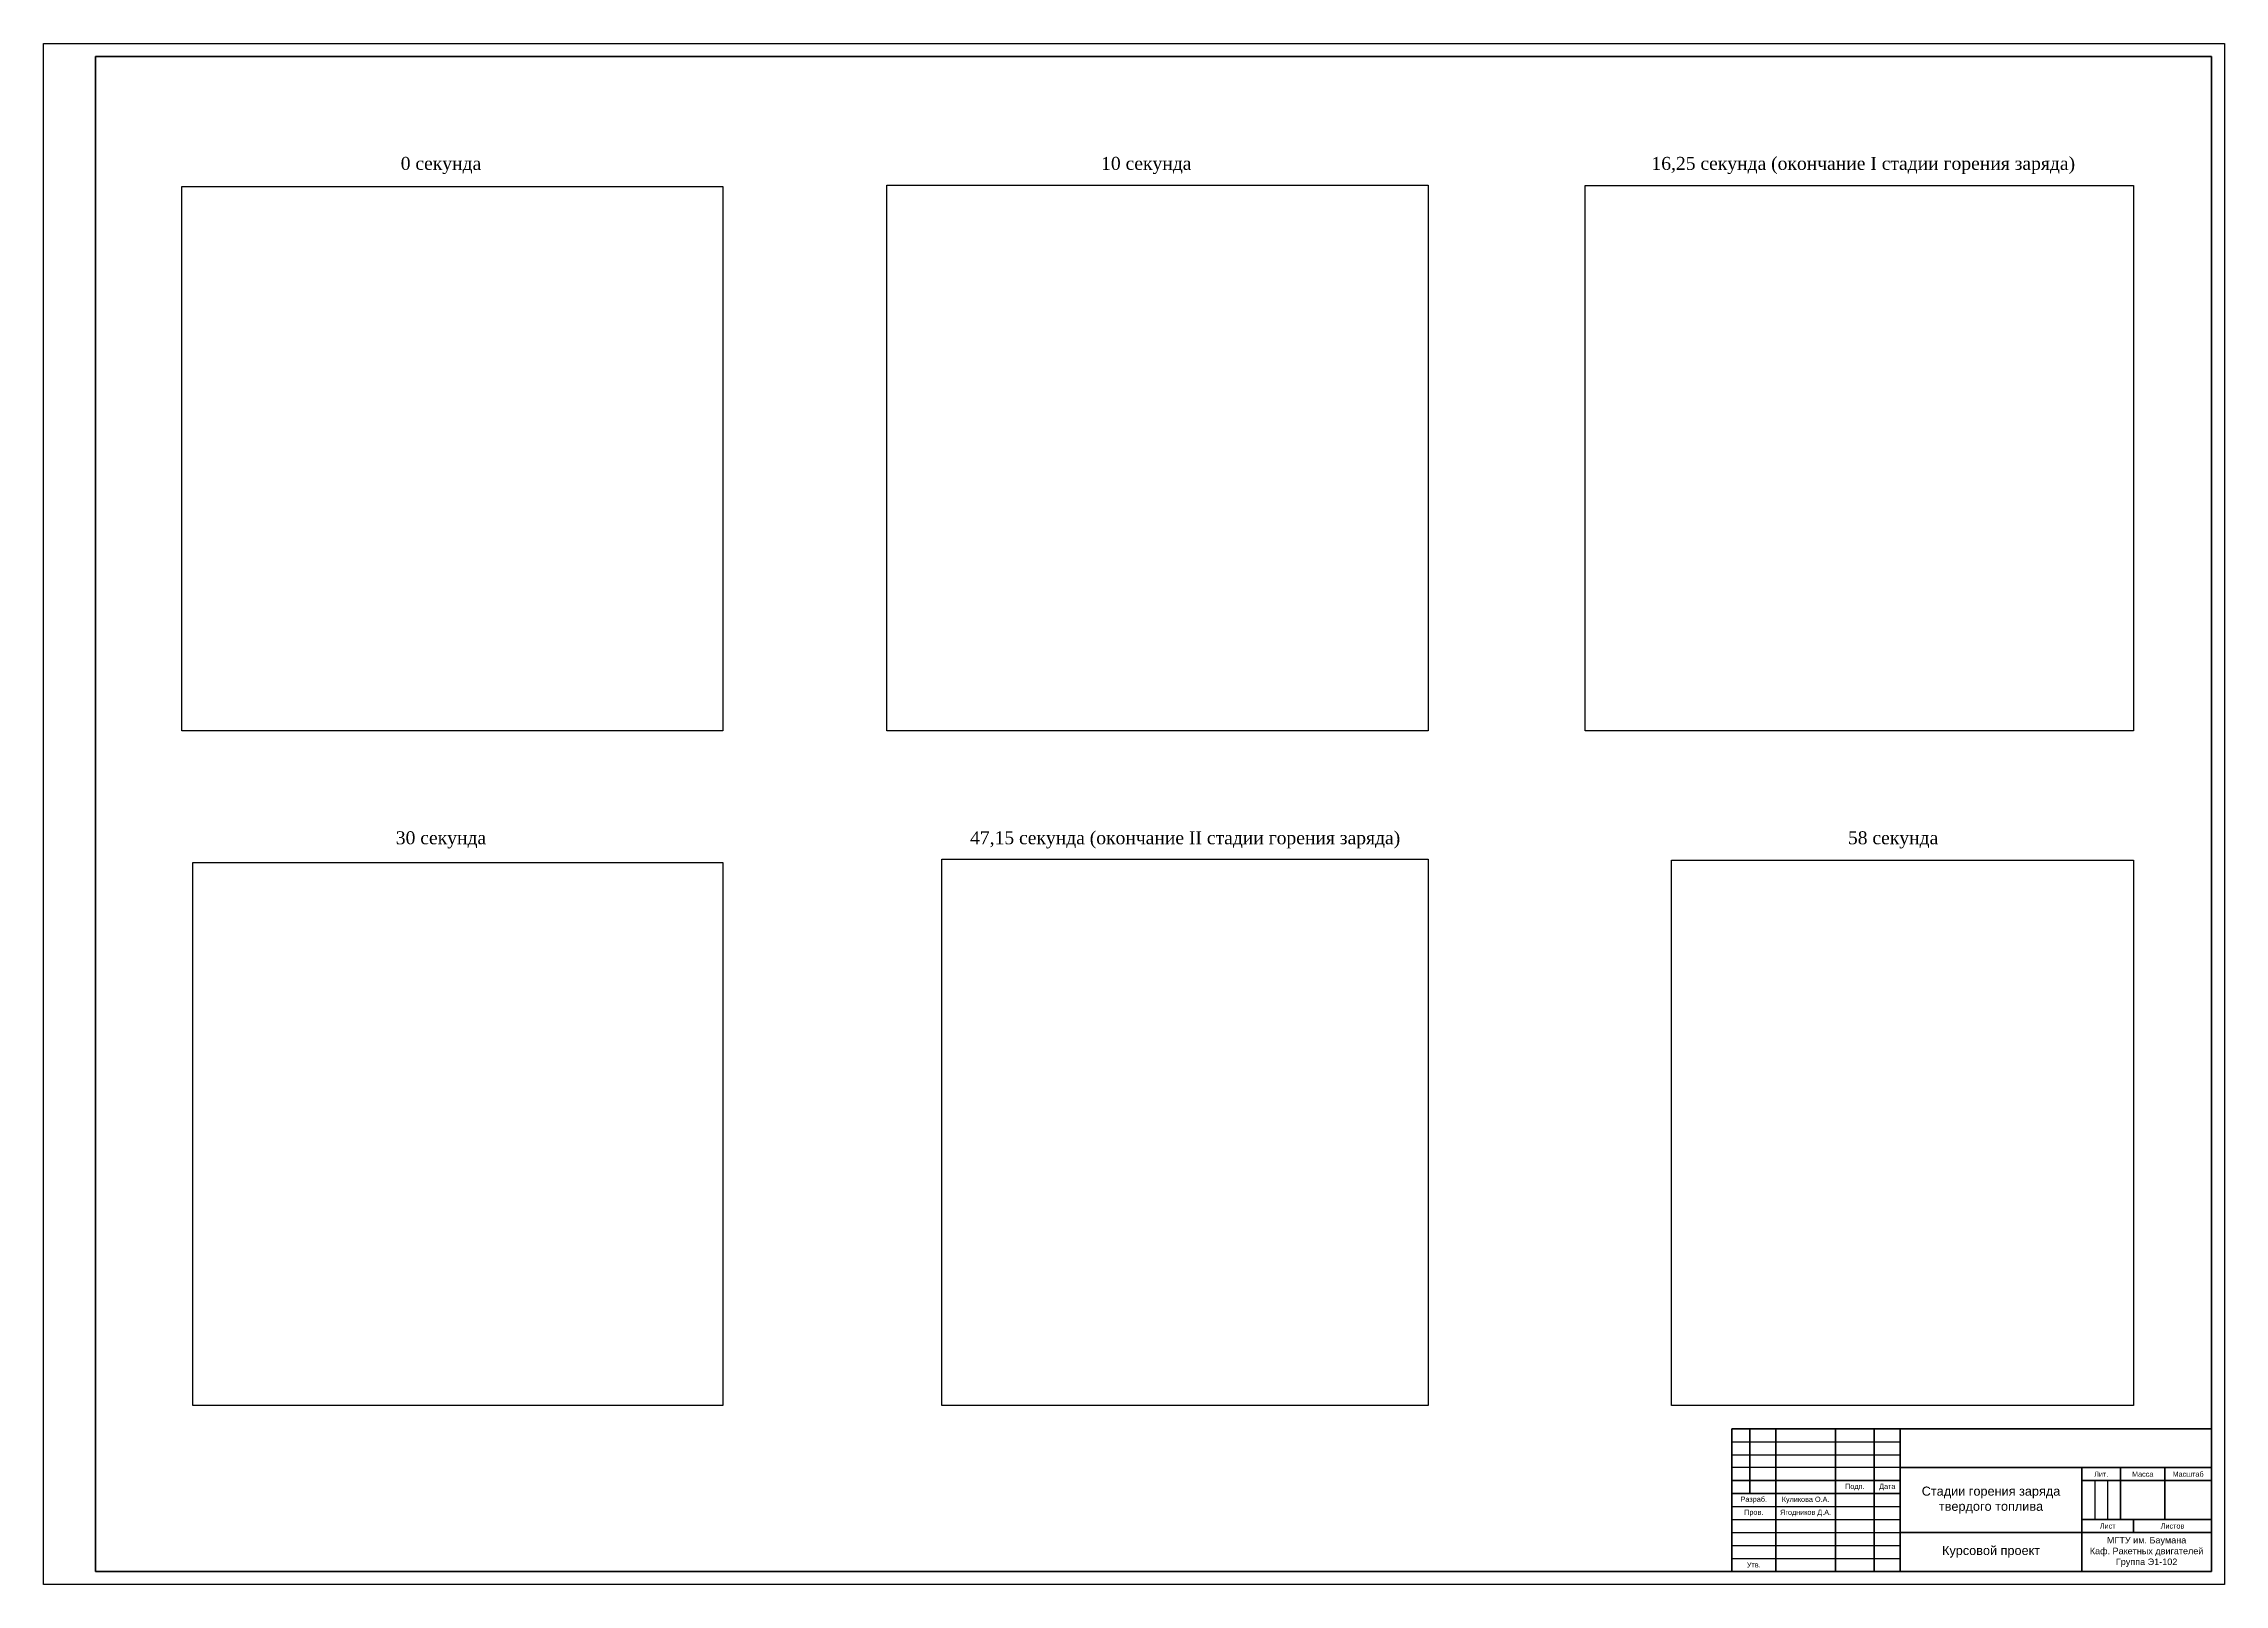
# Paper-space layout 'Лист1' of a CAD drawing. Header units: millimetres. Extents: x -4940 to -1389, y -1786 to 3462.
# Drawn here: x -3719 to -2878, y -1786 to -1192 of the extents above; entities that cross this region are included whole.
import ezdxf

# ---------------------------------------------------------------- set-up
doc = ezdxf.new("R2010")
doc.units = ezdxf.units.MM
picture_1 = doc.add_image_def('image1.bmp', size_in_pixel=(526, 529))
picture_2 = doc.add_image_def('image2.bmp', size_in_pixel=(526, 523))
picture_3 = doc.add_image_def('image3.bmp', size_in_pixel=(506, 510))
picture_4 = doc.add_image_def('image4.bmp', size_in_pixel=(505, 517))
picture_5 = doc.add_image_def('image5.bmp', size_in_pixel=(465, 522))
picture_6 = doc.add_image_def('image6.bmp', size_in_pixel=(429, 506))

psp = doc.layouts.new('Лист1')

# ---------------------------------------------------------------- linework, layer by layer
for p, q in [((-3719.133, -1785.884), (-3719.133, -1191.884)), ((-3719.133, -1191.884), (-2878.133, -1191.884)), ((-2878.133, -1191.884), (-2878.133, -1785.884)), ((-3068.133, -1730.884), (-3003.133, -1730.884)), ((-3068.133, -1735.884), (-3003.133, -1735.884)), ((-3003.133, -1740.884), (-3068.133, -1740.884)), ((-2928.133, -1745.884), (-2928.133, -1760.884)), ((-2923.133, -1760.884), (-2923.133, -1745.884)), ((-3068.133, -1755.884), (-3003.133, -1755.884)), ((-3068.133, -1760.884), (-3003.133, -1760.884)), ((-3068.133, -1765.884), (-3003.133, -1765.884)), ((-3068.133, -1770.884), (-3003.133, -1770.884)), ((-3068.133, -1775.884), (-3003.133, -1775.884)), ((-2878.133, -1785.884), (-3719.133, -1785.884))]:
    psp.add_line(p, q)
at = {"lineweight": 60}
for p, q in [((-3699.133, -1196.884), (-2883.133, -1196.884)), ((-3699.133, -1780.884), (-3699.133, -1196.884)), ((-2883.133, -1196.884), (-2883.133, -1780.884)), ((-2883.133, -1725.884), (-3068.133, -1725.884)), ((-3068.133, -1725.884), (-3068.133, -1780.884)), ((-3061.133, -1725.884), (-3061.133, -1750.884)), ((-3051.133, -1725.884), (-3051.133, -1780.884)), ((-3028.133, -1780.884), (-3028.133, -1725.884)), ((-3013.133, -1725.884), (-3013.133, -1780.884)), ((-3003.133, -1780.884), (-3003.133, -1725.884)), ((-3068.133, -1745.884), (-3003.133, -1745.884)), ((-3003.133, -1740.884), (-2883.133, -1740.884)), ((-2933.133, -1740.884), (-2933.133, -1780.884)), ((-2933.133, -1745.884), (-2883.133, -1745.884)), ((-2918.133, -1760.884), (-2918.133, -1740.884)), ((-2901.133, -1740.884), (-2901.133, -1760.884)), ((-3068.133, -1750.884), (-3003.133, -1750.884)), ((-3003.133, -1765.884), (-2883.133, -1765.884)), ((-2933.133, -1760.884), (-2883.133, -1760.884)), ((-2913.133, -1765.884), (-2913.133, -1760.884)), ((-2883.133, -1780.884), (-3699.133, -1780.884))]:
    psp.add_line(p, q, dxfattribs=at)

# ---------------------------------------------------------------- texts
at = {"color": 5, "char_height": 5, "attachment_point": 2}
for s, insert, width in [('{\\fTimes New Roman|b0|i0|c204|p18;\\C256;0 секунда }', (-3565.897, -1235.546), 47.38902), ('{\\fTimes New Roman|b0|i0|c204|p18;\\C256;10 секунда }', (-3293.897, -1235.546), 47.38902), ('{\\fTimes New Roman|b0|i0|c204|p18;\\C256;16,25 секунда (окончание \\fTimes New Roman|b0|i0|c0|p18;I\\fTimes New Roman|b0|i0|c204|p18; стадии горения заряда) }', (-3017.397, -1235.546), 168.38902), ('{\\fTimes New Roman|b0|i0|c204|p18;\\C256;30 секунда }', (-3565.897, -1495.546), 47.38902), ('{\\fTimes New Roman|b0|i0|c204|p18;\\C256;47,15 секунда (окончание \\fTimes New Roman|b0|i0|c0|p18;II\\fTimes New Roman|b0|i0|c204|p18; стадии горения заряда) }', (-3278.908, -1495.546), 163.36619), ('{\\fTimes New Roman|b0|i0|c204|p18;\\C256;58 секунда }', (-3005.897, -1495.546), 47.38902)]:
    psp.add_mtext(s, dxfattribs=dict(at, insert=insert, width=width))
at = {"attachment_point": 5}
for s, insert, char_height, width in [('{\\f@Arial Unicode MS|b0|i0|c204|p34;Подп.}', (-3020.633, -1748.384), 2, 15), ('{\\f@Arial Unicode MS|b0|i0|c204|p34;Дата}', (-3008.133, -1748.384), 2, 10), ('{\\f@Arial Unicode MS|b0|i0|c204|p34;Стадии горения заряда твердого топлива}', (-2968.133, -1753.384), 3.5, 70), ('{\\f@Arial Unicode MS|b0|i0|c204|p34;Лит.}', (-2925.633, -1743.384), 2, 15), ('{\\f@Arial Unicode MS|b0|i0|c204|p34;Масса}', (-2909.633, -1743.384), 2, 17), ('{\\f@Arial Unicode MS|b0|i0|c204|p34;Масштаб}', (-2892.133, -1743.384), 2, 17.99999), ('{\\f@Arial Unicode MS|b0|i0|c204|p34;Разраб.}', (-3059.633, -1753.357), 2, 17), ('{\\f@Arial Unicode MS|b0|i0|c204|p34;Пров.}', (-3059.633, -1758.384), 2, 17), ('{\\f@Arial Unicode MS|b0|i0|c204|p34;Ягодников Д.А.}', (-3039.633, -1758.384), 2, 23), ('{\\f@Arial Unicode MS|b0|i0|c204|p34;Куликова О.А.}', (-3039.633, -1753.384), 2, 23), ('{\\f@Arial Unicode MS|b0|i0|c204|p34;Лист }', (-2923.133, -1763.384), 2, 20), ('{\\f@Arial Unicode MS|b0|i0|c204|p34;Листов }', (-2898.133, -1763.384), 2, 29.99999), ('{\\f@Arial Unicode MS|b0|i0|c204|p34;Курсовой проект}', (-2968.133, -1773.338), 3.5, 70), ('{\\f@Arial Unicode MS|b0|i0|c204|p34;МГТУ им. Баумана^JКаф. Ракетных двигателей^JГруппа Э1-102}', (-2908.133, -1773.384), 2.5, 50), ('{\\f@Arial Unicode MS|b0|i0|c204|p34;Утв.}', (-3059.633, -1778.384), 2, 17)]:
    psp.add_mtext(s, dxfattribs=dict(at, insert=insert, char_height=char_height, width=width))

# ---------------------------------------------------------------- pictures from other files: only their frames are drawn
at = {"color": 7}
image = psp.add_image(picture_1, insert=(-3665.863, -1456.884), size_in_units=(208.73, 209.921), dxfattribs=at)
image.dxf.flags = 7
image = psp.add_image(picture_3, insert=(-3393.958, -1456.884), size_in_units=(208.825, 210.476), dxfattribs=at)
image.dxf.flags = 7
image = psp.add_image(picture_2, insert=(-3124.646, -1456.884), size_in_units=(211.513, 210.307), dxfattribs=at)
image.dxf.flags = 7
image = psp.add_image(picture_4, insert=(-3661.538, -1716.884), size_in_units=(204.405, 209.262), dxfattribs=at)
image.dxf.flags = 7
image = psp.add_image(picture_5, insert=(-3372.732, -1716.884), size_in_units=(187.599, 210.595), dxfattribs=at)
image.dxf.flags = 7
image = psp.add_image(picture_6, insert=(-3091.316, -1716.884), size_in_units=(178.183, 210.164), dxfattribs=at)
image.dxf.flags = 7

doc.saveas('drawing.dxf')
